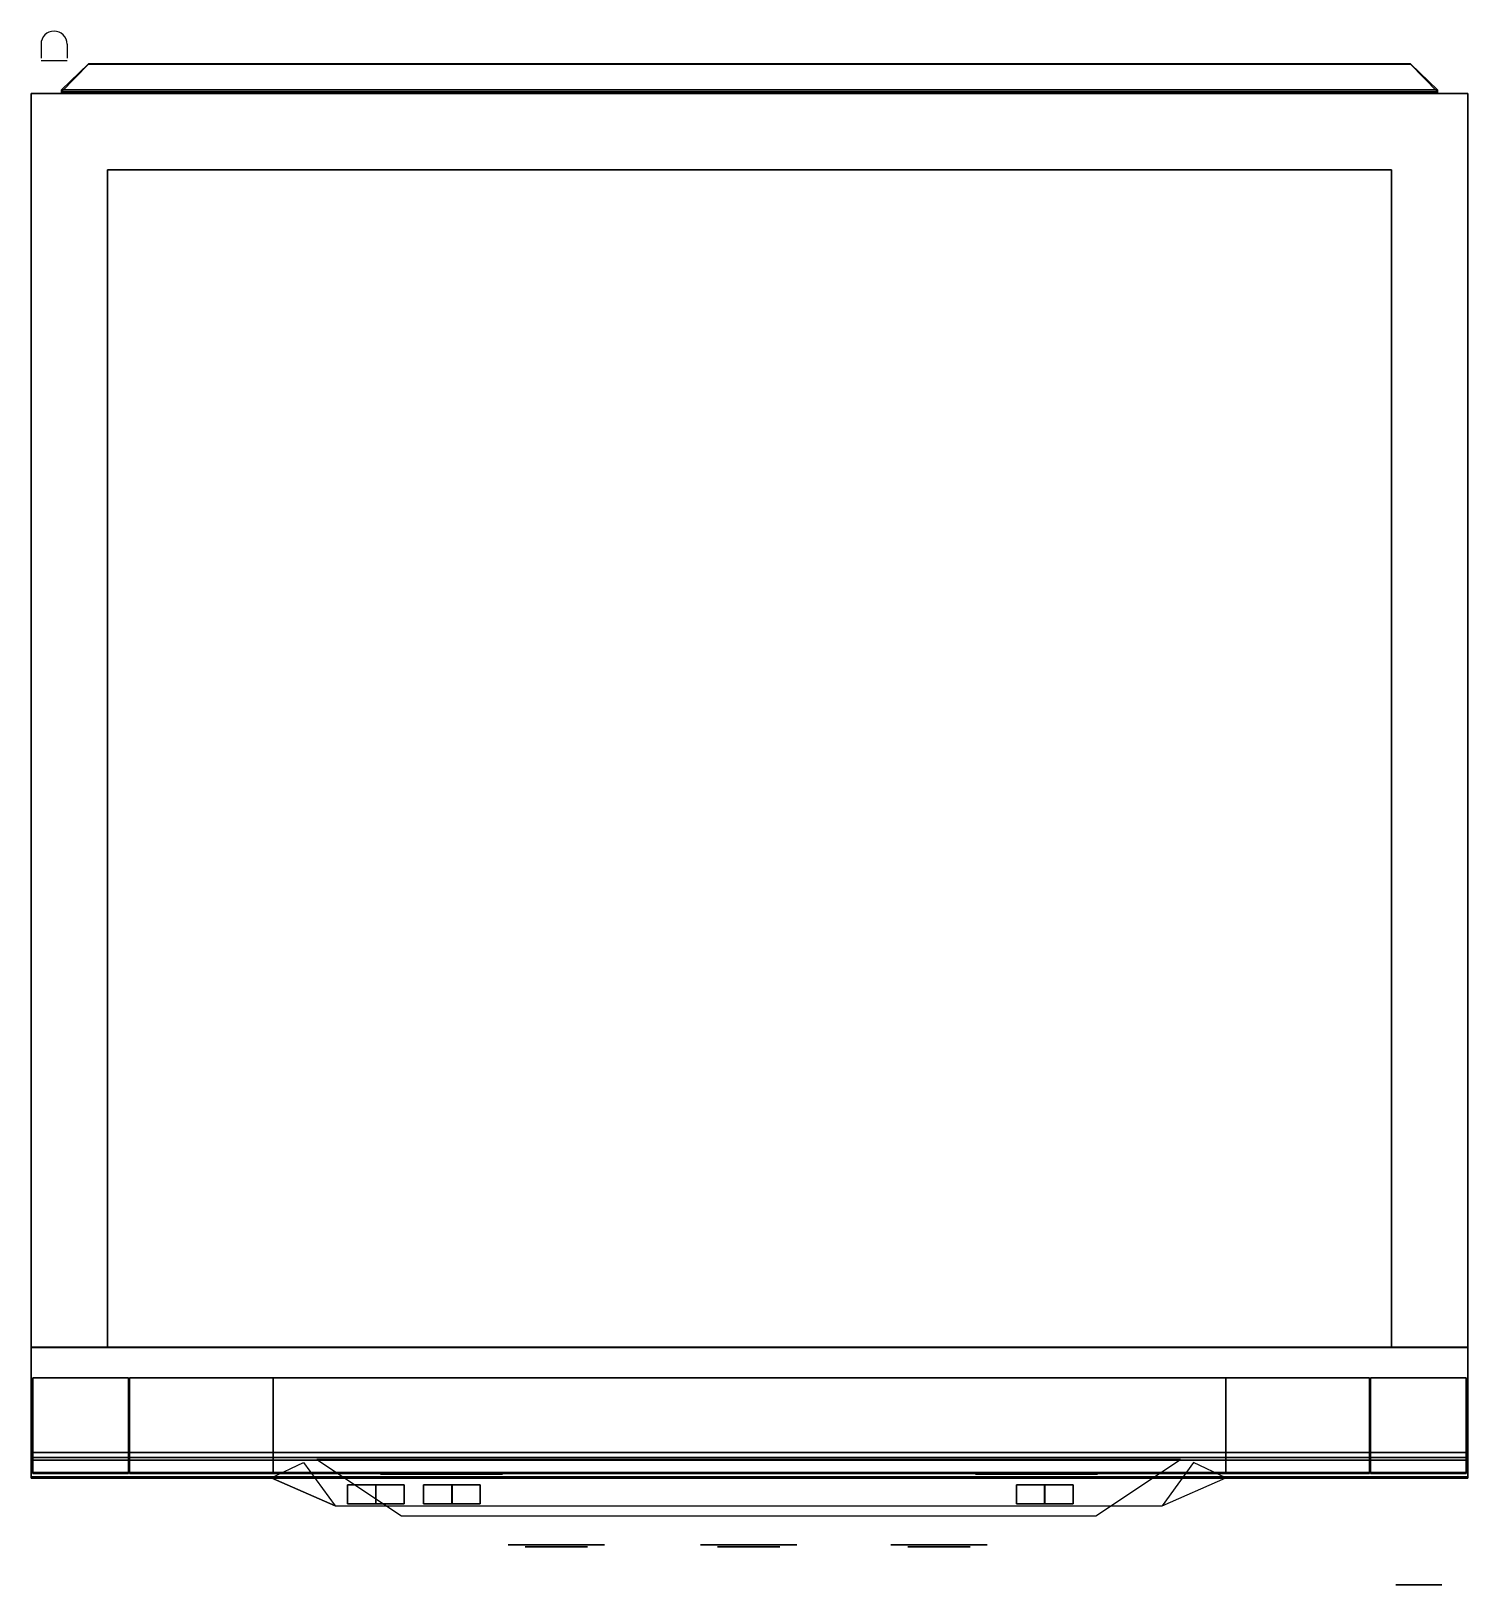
# Model space of a CAD drawing. Header units: millimetres. Extents: x 0 to 751, y -832 to -19.
import ezdxf

# ---------------------------------------------------------------- set-up
doc = ezdxf.new("R2010")
doc.units = ezdxf.units.MM
for name, color, linetype in [('200-EquipBlack-3d', 250, 'Continuous'), ('200-EquipGlass-3D', 140, 'Continuous'), ('200-EquipSteel-3d', 9, 'Continuous'), ('200-EquipWhite-3d', 7, 'Continuous')]:
    doc.layers.add(name, color=color, linetype=linetype)

# ---------------------------------------------------------------- blocks, each defined once
blk = doc.blocks.new('UNOX-XBC-HANDLE')
at = {"layer": '200-EquipWhite-3d'}
blk.add_3dface([(-11.69577826855038, -58.29999999999927, -163.9149657188001), (12.29577826855075, -58.29999999999927, -163.9149657188001), (12.29577826855075, -58.29999999999927, -5.914965718799976), (-11.69577826855038, -58.29999999999927, -5.914965718799976)], dxfattribs=at)

msp = doc.modelspace()

# ---------------------------------------------------------------- linework, layer by layer
for p, q in [((5.199999999999818, -26.20000533909933), (5.199999999999818, -33.53212111192988)), ((18.80000000000018, -26.20000533909933), (18.79999999999836, -33.5321211119317)), ((5.199999999999818, -34.85000000000036), (18.79999999999927, -34.85000000000036))]:
    msp.add_line(p, q)
msp.add_arc((12, -26.20000533909933), 6.8, 0, 180)
at = {"layer": '200-EquipBlack-3d'}
for points in [[(751.3000000000011, -762.7825655095488, 100.9801442368), (0, -762.7825655095488, 100.9801442368), (0, -707.7635060042479, 100.5), (751.3000000000011, -707.7635060042479, 100.5)], [(751.3000000000011, -707.7635060042479, 100.5), (0, -707.7635060042479, 100.5), (0, -707.763505840648, 180.5000000014002), (751.3000000000011, -707.763505840648, 180.5000000014002)], [(751.3000000000011, -707.763505840648, 180.5000000014002), (0, -707.763505840648, 180.5000000014002), (0, -773.256374005848, 179.9284523997001), (751.3000000000011, -773.256374005848, 179.9284523997001)], [(751.3000000000011, -776.2014164119804, 176.5309141727944), (0, -776.2014164119804, 176.5309141727944), (0, -766.7151406516481, 104.4579276053), (751.3000000000011, -766.7151406516481, 104.4579276053)], [(142.4978966748995, -768.0414198027387, 114.5048593489761), (158.970015500001, -790.7341506168763, 122.9932057646312), (125.5, -776.0741631661916, 177.7050237687432)], [(149.3452838409812, -766.3420025588197, 101.6313032505946), (193.717829147301, -795.8643751916264, 103.8469469974833), (556.6591459558222, -795.869288923432, 103.8286087007285), (600.9547161590181, -766.3420025588197, 101.6313032505946)], [(591.3919610188987, -790.7381127162383, 122.9784190085078), (624.7999999999993, -776.0741631438299, 177.7050238521992), (607.8021033251007, -768.0414198027387, 114.5048593489761)], [(125.5, -776.0741631661916, 177.7050237687432), (158.970015500001, -790.7341506168763, 122.9932057646312), (591.3919610188987, -790.7381127162383, 122.9784190085078), (624.7999999999993, -776.0741631438299, 177.7050238521992)]]:
    msp.add_3dface(points, dxfattribs=at)
for points, invisible_edges in [([(0, -707.763505840648, 180.5000000014002), (0, -707.7635060042479, 100.5), (0, -762.7825655095488, 100.9801442368), (0, -773.256374005848, 179.9284523997001)], 4), ([(751.3000000000011, -707.763505840648, 180.5000000014002), (751.3000000000011, -707.7635060042479, 100.5), (751.3000000000011, -762.7825655095488, 100.9801442368), (751.3000000000011, -773.256374005848, 179.9284523997001)], 4), ([(751.3000000000011, -763.7269711821585, 101.1012907504893), (0, -763.7269711821585, 101.1012907504893), (0, -762.7825655095488, 100.9801442368), (751.3000000000011, -762.7825655095488, 100.9801442368)], 1), ([(0, -773.256374005848, 179.9284523997001), (0, -762.7825655095488, 100.9801442368001), (0, -763.7269711821585, 101.1012907504893), (0, -774.0913871586994, 179.8022164527577)], 5), ([(751.3000000000011, -764.6159866808752, 101.4422159553024), (0, -764.6159866808752, 101.4422159553024), (0, -763.7269711821585, 101.1012907504893), (751.3000000000011, -763.7269711821585, 101.1012907504893)], 5), ([(0, -774.0913871586994, 179.8022164527577), (0, -763.7269711821585, 101.1012907504893), (0, -764.6159866808752, 101.4422159553024), (0, -774.8580660484562, 179.4481176533561)], 5), ([(751.3000000000011, -773.256374005848, 179.9284523997001), (751.3000000000011, -762.7825655095488, 100.9801442368001), (751.3000000000011, -763.7269711821585, 101.1012907504893), (751.3000000000011, -774.0913871586994, 179.8022164527577)], 5), ([(751.3000000000011, -774.0913871586994, 179.8022164527577), (751.3000000000011, -763.7269711821585, 101.1012907504893), (751.3000000000011, -764.6159866808752, 101.4422159553024), (751.3000000000011, -774.8580660484562, 179.4481176533561)], 5), ([(751.3000000000011, -765.3992364614381, 101.9836015235279), (0, -765.3992364614381, 101.9836015235279), (0, -764.6159866808752, 101.4422159553024), (751.3000000000011, -764.6159866808752, 101.4422159553024)], 4), ([(0, -774.8580660484562, 179.4481176533561), (0, -764.6159866808752, 101.4422159553024), (0, -765.3992364614381, 101.9836015235279), (0, -775.4955746823429, 178.8942537517918)], 5), ([(751.3000000000011, -766.0323381322645, 102.6947701579829), (0, -766.0323381322645, 102.6947701579829), (0, -765.3992364614381, 101.9836015235279), (751.3000000000011, -765.3992364614381, 101.9836015235279)], 1), ([(0, -775.4955746823429, 178.8942537517918), (0, -765.3992364614381, 101.9836015235279), (0, -766.0323381322645, 102.6947701579829), (0, -775.953326731243, 178.1845738651775)], 5), ([(751.3000000000011, -766.4794173567565, 103.5354239031496), (0, -766.4794173567565, 103.5354239031496), (0, -766.0323381322645, 102.6947701579829), (751.3000000000011, -766.0323381322645, 102.6947701579829)], 5), ([(0, -775.953326731243, 178.1845738651775), (0, -766.0323381322645, 102.6947701579829), (0, -766.4794173567565, 103.5354239031496), (0, -776.1949995564167, 177.3753911136879)], 5), ([(751.3000000000011, -766.7151406516481, 104.4579276053), (0, -766.7151406516481, 104.4579276053), (0, -766.4794173567565, 103.5354239031496), (751.3000000000011, -766.4794173567565, 103.5354239031496)], 4), ([(0, -776.1949995564167, 177.3753911136879), (0, -766.4794173567565, 103.5354239031496), (0, -766.7151406516481, 104.4579276053), (0, -776.2014164119804, 176.5309141727944)], 1), ([(751.3000000000011, -774.8580660484562, 179.4481176533561), (751.3000000000011, -764.6159866808752, 101.4422159553024), (751.3000000000011, -765.3992364614381, 101.9836015235279), (751.3000000000011, -775.4955746823429, 178.8942537517918)], 5), ([(751.3000000000011, -775.4955746823429, 178.8942537517918), (751.3000000000011, -765.3992364614381, 101.9836015235279), (751.3000000000011, -766.0323381322645, 102.6947701579829), (751.3000000000011, -775.953326731243, 178.1845738651775)], 5), ([(751.3000000000011, -775.953326731243, 178.1845738651775), (751.3000000000011, -766.0323381322645, 102.6947701579829), (751.3000000000011, -766.4794173567565, 103.5354239031496), (751.3000000000011, -776.1949995564167, 177.3753911136879)], 5), ([(751.3000000000011, -776.1949995564167, 177.3753911136879), (751.3000000000011, -766.4794173567565, 103.5354239031496), (751.3000000000011, -766.7151406516481, 104.4579276053), (751.3000000000011, -776.2014164119804, 176.5309141727944)], 1), ([(751.3000000000011, -773.256374005848, 179.9284523997001), (0, -773.256374005848, 179.9284523997001), (0, -774.0913871586994, 179.8022164527577), (751.3000000000011, -774.0913871586994, 179.8022164527577)], 4), ([(751.3000000000011, -774.0913871586994, 179.8022164527577), (0, -774.0913871586994, 179.8022164527577), (0, -774.8580660484562, 179.4481176533561), (751.3000000000011, -774.8580660484562, 179.4481176533561)], 5), ([(751.3000000000011, -774.8580660484562, 179.4481176533561), (0, -774.8580660484562, 179.4481176533561), (0, -775.4955746823429, 178.8942537517918), (751.3000000000011, -775.4955746823429, 178.8942537517918)], 1), ([(751.3000000000011, -775.4955746823429, 178.8942537517918), (0, -775.4955746823429, 178.8942537517918), (0, -775.953326731243, 178.1845738651775), (751.3000000000011, -775.953326731243, 178.1845738651775)], 4), ([(751.3000000000011, -775.953326731243, 178.1845738651775), (0, -775.953326731243, 178.1845738651775), (0, -776.1949995564167, 177.3753911136879), (751.3000000000011, -776.1949995564167, 177.3753911136879)], 5), ([(751.3000000000011, -776.1949995564167, 177.3753911136879), (0, -776.1949995564167, 177.3753911136879), (0, -776.2014164119804, 176.5309141727944), (751.3000000000011, -776.2014164119804, 176.5309141727944)], 1), ([(126.5, -773.7135060042486, 643.1999999999994), (624.7999999999993, -773.7135060042486, 643.1999999999994), (699.7999999999993, -773.7135060042486, 747.1999999999994), (51.5, -773.7135060042486, 747.1999999999994)], 10), ([(51.5, -773.7135060042486, 747.1999999999994), (126.5, -773.7135060042486, 643.1999999999994), (126.5, -773.7135060042486, 294.5), (51.5, -773.7135060042486, 186.7576357912001)], 5), ([(51.5, -773.7135060042486, 186.7576357912001), (126.5, -773.7135060042486, 294.5), (624.7999999999993, -773.7135060042486, 294.5), (699.7999999999993, -773.7135060042486, 186.7576357912001)], 5), ([(624.7999999999993, -773.7135060042486, 294.5), (699.7999999999993, -773.7135060042486, 186.7576357912001), (699.7999999999993, -773.7135060042486, 747.1999999999994), (624.7999999999993, -773.7135060042486, 643.1999999999994)], 5), ([(251.3921143108055, -811.0811593730863, 150.6428010168428), (259.5407317875543, -812.0935060042469, 147.2675331433826), (258.2975503823436, -812.0935060042469, 141.0176381690922), (249.4775503823439, -811.0811593730863, 141.0176381690922)], 5), ([(249.4775503823439, -811.0811593730863, 141.0176381690922), (258.2975503823436, -812.0935060042469, 141.0176381690922), (259.5407317875543, -812.0935060042469, 134.7677431948017), (251.3921143108055, -811.0811593730863, 131.3924753213416)], 5), ([(256.8443310936436, -811.0811593730863, 158.8026200733418), (263.0810129037091, -812.0935060042469, 152.5659382632764), (259.5407317875543, -812.0935060042469, 147.2675331433826), (251.3921143108055, -811.0811593730863, 150.6428010168428)], 5), ([(251.3921143108055, -811.0811593730863, 131.3924753213416), (259.5407317875543, -812.0935060042469, 134.7677431948017), (263.0810129037091, -812.0935060042469, 129.4693380749079), (256.8443310936436, -811.0811593730863, 123.2326562648426)], 5), ([(265.0041501501419, -811.0811593730863, 164.2548368561812), (268.3794180236036, -812.0935060042469, 156.1062193794316), (263.0810129037091, -812.0935060042469, 152.5659382632764), (256.8443310936436, -811.0811593730863, 158.8026200733418)], 5), ([(256.8443310936436, -811.0811593730863, 123.2326562648426), (263.0810129037091, -812.0935060042469, 129.4693380749079), (268.3794180236036, -812.0935060042469, 125.9290569587527), (265.0041501501419, -811.0811593730863, 117.7804394820032)], 5), ([(274.6293129978931, -811.0811593730863, 166.169400784642), (274.6293129978931, -812.0935060042469, 157.3494007846421), (268.3794180236036, -812.0935060042469, 156.1062193794316), (265.0041501501419, -811.0811593730863, 164.2548368561812)], 5), ([(265.0041501501419, -811.0811593730863, 117.7804394820032), (268.3794180236036, -812.0935060042469, 125.9290569587527), (274.6293129978931, -812.0935060042469, 124.6858755535424), (274.6293129978931, -811.0811593730863, 115.8658755535423)], 5), ([(284.2544758456443, -811.0811593730863, 164.2548368561812), (280.8792079721825, -812.0935060042469, 156.1062193794316), (274.6293129978931, -812.0935060042469, 157.3494007846421), (274.6293129978931, -811.0811593730863, 166.169400784642)], 5), ([(274.6293129978931, -811.0811593730863, 115.8658755535423), (274.6293129978931, -812.0935060042469, 124.6858755535424), (280.8792079721825, -812.0935060042469, 125.9290569587527), (284.2544758456443, -811.0811593730863, 117.7804394820032)], 5), ([(292.4142949021425, -811.0811593730863, 158.8026200733417), (286.1776130920771, -812.0935060042469, 152.5659382632764), (280.8792079721825, -812.0935060042469, 156.1062193794316), (284.2544758456443, -811.0811593730863, 164.2548368561812)], 5), ([(284.2544758456443, -811.0811593730863, 117.7804394820032), (280.8792079721825, -812.0935060042469, 125.9290569587527), (286.1776130920771, -812.0935060042469, 129.4693380749079), (292.4142949021425, -811.0811593730863, 123.2326562648426)], 5), ([(297.8665116849825, -811.0811593730863, 150.6428010168428), (289.7178942082319, -812.0935060042469, 147.2675331433826), (286.1776130920771, -812.0935060042469, 152.5659382632764), (292.4142949021425, -811.0811593730863, 158.8026200733417)], 5), ([(292.4142949021425, -811.0811593730863, 123.2326562648426), (286.1776130920771, -812.0935060042469, 129.4693380749079), (289.7178942082319, -812.0935060042469, 134.7677431948017), (297.8665116849825, -811.0811593730863, 131.3924753213416)], 5), ([(299.7810756134422, -811.0811593730863, 141.0176381690922), (290.9610756134425, -812.0935060042469, 141.0176381690922), (289.7178942082319, -812.0935060042469, 147.2675331433826), (297.8665116849825, -811.0811593730863, 150.6428010168428)], 5), ([(297.8665116849825, -811.0811593730863, 131.3924753213416), (289.7178942082319, -812.0935060042469, 134.7677431948017), (290.9610756134425, -812.0935060042469, 141.0176381690922), (299.7810756134422, -811.0811593730863, 141.0176381690922)], 5), ([(351.9829748471075, -811.0811593730863, 150.6428010168428), (360.1315923238562, -812.0935060042469, 147.2675331433826), (358.8884109186456, -812.0935060042469, 141.0176381690922), (350.0684109186459, -811.0811593730863, 141.0176381690922)], 5), ([(350.0684109186459, -811.0811593730863, 141.0176381690922), (358.8884109186456, -812.0935060042469, 141.0176381690922), (360.1315923238562, -812.0935060042469, 134.7677431948017), (351.9829748471075, -811.0811593730863, 131.3924753213416)], 5), ([(357.4351916299456, -811.0811593730863, 158.8026200733418), (363.671873440011, -812.0935060042469, 152.5659382632764), (360.1315923238562, -812.0935060042469, 147.2675331433826), (351.9829748471075, -811.0811593730863, 150.6428010168428)], 5), ([(351.9829748471075, -811.0811593730863, 131.3924753213416), (360.1315923238562, -812.0935060042469, 134.7677431948017), (363.671873440011, -812.0935060042469, 129.4693380749079), (357.4351916299456, -811.0811593730863, 123.2326562648426)], 5), ([(365.5950106864439, -811.0811593730863, 164.2548368561812), (368.9702785599056, -812.0935060042469, 156.1062193794316), (363.671873440011, -812.0935060042469, 152.5659382632764), (357.4351916299456, -811.0811593730863, 158.8026200733418)], 5), ([(357.4351916299456, -811.0811593730863, 123.2326562648426), (363.671873440011, -812.0935060042469, 129.4693380749079), (368.9702785599056, -812.0935060042469, 125.9290569587527), (365.5950106864439, -811.0811593730863, 117.7804394820032)], 5), ([(375.2201735341951, -811.0811593730863, 166.169400784642), (375.2201735341951, -812.0935060042469, 157.3494007846421), (368.9702785599056, -812.0935060042469, 156.1062193794316), (365.5950106864439, -811.0811593730863, 164.2548368561812)], 5), ([(365.5950106864439, -811.0811593730863, 117.7804394820032), (368.9702785599056, -812.0935060042469, 125.9290569587527), (375.2201735341951, -812.0935060042469, 124.6858755535424), (375.2201735341951, -811.0811593730863, 115.8658755535423)], 5), ([(384.8453363819463, -811.0811593730863, 164.2548368561812), (381.4700685084845, -812.0935060042469, 156.1062193794316), (375.2201735341951, -812.0935060042469, 157.3494007846421), (375.2201735341951, -811.0811593730863, 166.169400784642)], 5), ([(375.2201735341951, -811.0811593730863, 115.8658755535423), (375.2201735341951, -812.0935060042469, 124.6858755535424), (381.4700685084845, -812.0935060042469, 125.9290569587527), (384.8453363819463, -811.0811593730863, 117.7804394820032)], 5), ([(393.0051554384445, -811.0811593730863, 158.8026200733417), (386.7684736283791, -812.0935060042469, 152.5659382632764), (381.4700685084845, -812.0935060042469, 156.1062193794316), (384.8453363819463, -811.0811593730863, 164.2548368561812)], 5), ([(384.8453363819463, -811.0811593730863, 117.7804394820032), (381.4700685084845, -812.0935060042469, 125.9290569587527), (386.7684736283791, -812.0935060042469, 129.4693380749079), (393.0051554384445, -811.0811593730863, 123.2326562648426)], 5), ([(398.4573722212845, -811.0811593730863, 150.6428010168428), (390.3087547445339, -812.0935060042469, 147.2675331433826), (386.7684736283791, -812.0935060042469, 152.5659382632764), (393.0051554384445, -811.0811593730863, 158.8026200733417)], 5), ([(393.0051554384445, -811.0811593730863, 123.2326562648426), (386.7684736283791, -812.0935060042469, 129.4693380749079), (390.3087547445339, -812.0935060042469, 134.7677431948017), (398.4573722212845, -811.0811593730863, 131.3924753213416)], 5), ([(400.3719361497442, -811.0811593730863, 141.0176381690922), (391.5519361497445, -812.0935060042469, 141.0176381690922), (390.3087547445339, -812.0935060042469, 147.2675331433826), (398.4573722212845, -811.0811593730863, 150.6428010168428)], 5), ([(398.4573722212845, -811.0811593730863, 131.3924753213416), (390.3087547445339, -812.0935060042469, 134.7677431948017), (391.5519361497445, -812.0935060042469, 141.0176381690922), (400.3719361497442, -811.0811593730863, 141.0176381690922)], 5), ([(451.4846150737321, -811.0811593730863, 150.6428010168428), (459.6332325504809, -812.0935060042469, 147.2675331433826), (458.3900511452703, -812.0935060042469, 141.0176381690922), (449.5700511452706, -811.0811593730863, 141.0176381690922)], 5), ([(449.5700511452706, -811.0811593730863, 141.0176381690922), (458.3900511452703, -812.0935060042469, 141.0176381690922), (459.6332325504809, -812.0935060042469, 134.7677431948017), (451.4846150737321, -811.0811593730863, 131.3924753213416)], 5), ([(456.9368318565703, -811.0811593730863, 158.8026200733418), (463.1735136666357, -812.0935060042469, 152.5659382632764), (459.6332325504809, -812.0935060042469, 147.2675331433826), (451.4846150737321, -811.0811593730863, 150.6428010168428)], 5), ([(451.4846150737321, -811.0811593730863, 131.3924753213416), (459.6332325504809, -812.0935060042469, 134.7677431948017), (463.1735136666357, -812.0935060042469, 129.4693380749079), (456.9368318565703, -811.0811593730863, 123.2326562648426)], 5), ([(465.0966509130685, -811.0811593730863, 164.2548368561812), (468.4719187865303, -812.0935060042469, 156.1062193794316), (463.1735136666357, -812.0935060042469, 152.5659382632764), (456.9368318565703, -811.0811593730863, 158.8026200733418)], 5), ([(456.9368318565703, -811.0811593730863, 123.2326562648426), (463.1735136666357, -812.0935060042469, 129.4693380749079), (468.4719187865303, -812.0935060042469, 125.9290569587527), (465.0966509130685, -811.0811593730863, 117.7804394820032)], 5), ([(474.7218137608197, -811.0811593730863, 166.169400784642), (474.7218137608197, -812.0935060042469, 157.3494007846421), (468.4719187865303, -812.0935060042469, 156.1062193794316), (465.0966509130685, -811.0811593730863, 164.2548368561812)], 5), ([(465.0966509130685, -811.0811593730863, 117.7804394820032), (468.4719187865303, -812.0935060042469, 125.9290569587527), (474.7218137608197, -812.0935060042469, 124.6858755535424), (474.7218137608197, -811.0811593730863, 115.8658755535423)], 5), ([(484.3469766085709, -811.0811593730863, 164.2548368561812), (480.9717087351091, -812.0935060042469, 156.1062193794316), (474.7218137608197, -812.0935060042469, 157.3494007846421), (474.7218137608197, -811.0811593730863, 166.169400784642)], 5), ([(474.7218137608197, -811.0811593730863, 115.8658755535423), (474.7218137608197, -812.0935060042469, 124.6858755535424), (480.9717087351091, -812.0935060042469, 125.9290569587527), (484.3469766085709, -811.0811593730863, 117.7804394820032)], 5), ([(492.5067956650691, -811.0811593730863, 158.8026200733417), (486.2701138550037, -812.0935060042469, 152.5659382632764), (480.9717087351091, -812.0935060042469, 156.1062193794316), (484.3469766085709, -811.0811593730863, 164.2548368561812)], 5), ([(484.3469766085709, -811.0811593730863, 117.7804394820032), (480.9717087351091, -812.0935060042469, 125.9290569587527), (486.2701138550037, -812.0935060042469, 129.4693380749079), (492.5067956650691, -811.0811593730863, 123.2326562648426)], 5), ([(497.9590124479091, -811.0811593730863, 150.6428010168428), (489.8103949711585, -812.0935060042469, 147.2675331433826), (486.2701138550037, -812.0935060042469, 152.5659382632764), (492.5067956650691, -811.0811593730863, 158.8026200733417)], 5), ([(492.5067956650691, -811.0811593730863, 123.2326562648426), (486.2701138550037, -812.0935060042469, 129.4693380749079), (489.8103949711585, -812.0935060042469, 134.7677431948017), (497.9590124479091, -811.0811593730863, 131.3924753213416)], 5), ([(499.8735763763689, -811.0811593730863, 141.0176381690922), (491.0535763763692, -812.0935060042469, 141.0176381690922), (489.8103949711585, -812.0935060042469, 147.2675331433826), (497.9590124479091, -811.0811593730863, 150.6428010168428)], 5), ([(497.9590124479091, -811.0811593730863, 131.3924753213416), (489.8103949711585, -812.0935060042469, 134.7677431948017), (491.0535763763692, -812.0935060042469, 141.0176381690922), (499.8735763763689, -811.0811593730863, 141.0176381690922)], 5)]:
    msp.add_3dface(points, dxfattribs=dict(at, invisible_edges=invisible_edges))
at = {"layer": '200-EquipGlass-3D', "extrusion": (0, -1, 0)}
for p, q in [((182.6964656115388, -774.0135060042479, 542.0958999005672), (246.5787166054479, -774.0135060042479, 609.9781508944759)), ((185.3533198610321, -774.0135060042479, 570.3801711480294), (217.2944453579848, -774.0135060042479, 604.3212966449835)), ((210.7674928702845, -774.0135060042479, 546.4635426448674), (242.7086183672372, -774.0135060042479, 580.404668141822)), ((493.7679674949568, -774.0135060042479, 340.4394814012041), (557.6502184888659, -774.0135060042479, 408.3217323951128)), ((496.4248217444501, -774.0135060042479, 368.7237526486663), (528.3659472414029, -774.0135060042479, 402.6648781456204)), ((521.8389947537025, -774.0135060042479, 344.8071241455043), (553.7801202506553, -774.0135060042479, 378.7482496424589))]:
    msp.add_line(p, q, dxfattribs=at)
at = {"layer": '200-EquipGlass-3D'}
for points in [[(126.5, -723.7135060042486, 643.1999999999994), (624.7999999999993, -723.7135060042486, 643.1999999999994), (624.7999999999993, -723.7135060042486, 294.5), (126.5, -723.7135060042486, 294.5)], [(126.5, -773.7135060042486, 643.1999999999994), (624.7999999999993, -773.7135060042486, 643.1999999999994), (624.7999999999993, -773.7135060042486, 294.5), (126.5, -773.7135060042486, 294.5)]]:
    msp.add_3dface(points, dxfattribs=at)
at = {"layer": '200-EquipSteel-3d'}
for points in [[(15.86468570272154, -50.20000000000073, 733.9673269879208), (30.09735871474641, -36.45229356060008, 730.2836401496993), (721.202641285252, -36.45229356060008, 730.2836401496993), (735.4353142972777, -50.20000000000073, 733.9673269879208)], [(30.09735871474641, -36.71111260570433, 729.3177143234009), (15.86468570272154, -51.20000000000073, 733.1999999999432), (735.4353142972777, -51.20000000000073, 733.1999999999432), (721.202641285252, -36.71111260570433, 729.3177143234009)], [(30.09735871474641, -36.45229356060008, 730.2836401496993), (30.09735871474641, -36.71111260570433, 729.3177143234009), (721.202641285252, -36.71111260570433, 729.3177143234009), (721.202641285252, -36.45229356060008, 730.2836401496993)], [(0, -707.7135060042486, 103), (0, -52, 103), (751.2999999999993, -52, 103), (751.2999999999993, -707.7135060042486, 103)], [(0, -707.7135060042486, 748.6999999999996), (751.2999999999993, -707.7135060042486, 748.6999999999996), (751.2999999999993, -52, 748.6999999999996), (0, -52, 748.6999999999996)], [(0, -52, 103), (0, -52, 748.6999999999996), (751.2999999999993, -52, 748.6999999999996), (751.2999999999993, -52, 103)], [(0, -707.7135060042486, 103), (0, -707.7135060042486, 748.6999999999996), (0, -52, 748.6999999999996), (0, -52, 103)], [(15.86468570272154, -52, 748.6999999999966), (15.86468570272154, -50.20000000000073, 748.6999999999969), (735.4353142972777, -50.20000000000073, 748.6999999999969), (735.4353142972777, -52, 748.6999999999966)], [(15.86468570272154, -50.20000000000073, 748.6999999999969), (15.86468570272154, -50.20000000000073, 733.9673269879208), (735.4353142972777, -50.20000000000073, 733.9673269879208), (735.4353142972777, -50.20000000000073, 748.6999999999969)], [(15.86468570272154, -51.20000000000073, 747.6999999999964), (15.86468570272154, -52, 747.6999999999966), (735.4353142972777, -52, 747.6999999999966), (735.4353142972777, -51.20000000000073, 747.6999999999964)], [(15.86468570272154, -51.20000000000073, 733.1999999999432), (15.86468570272154, -51.20000000000073, 747.6999999999964), (735.4353142972777, -51.20000000000073, 747.6999999999964), (735.4353142972777, -51.20000000000073, 733.1999999999432)], [(15.86468570272154, -52, 747.6999999999966), (15.86468570272154, -52, 748.6999999999966), (735.4353142972777, -52, 748.6999999999966), (735.4353142972777, -52, 747.6999999999966)], [(751.2999999999993, -707.7135060042486, 103), (751.2999999999993, -52, 103), (751.2999999999993, -52, 748.6999999999996), (751.2999999999993, -707.7135060042486, 748.6999999999996)], [(40, -707.7135060042486, 143), (40, -92, 143), (711.2999999999993, -92, 143), (711.2999999999993, -707.7135060042486, 143)], [(40, -707.7135060042486, 708.6999999999996), (711.2999999999993, -707.7135060042486, 708.6999999999996), (711.2999999999993, -92, 708.6999999999996), (40, -92, 708.6999999999996)], [(40, -92, 143), (40, -92, 708.6999999999996), (711.2999999999993, -92, 708.6999999999996), (711.2999999999993, -92, 143)], [(40, -707.7135060042486, 143), (40, -707.7135060042486, 708.6999999999996), (40, -92, 708.6999999999996), (40, -92, 143)], [(711.2999999999993, -707.7135060042486, 143), (711.2999999999993, -92, 143), (711.2999999999993, -92, 708.6999999999996), (711.2999999999993, -707.7135060042486, 708.6999999999996)], [(51.5, -773.7135060042486, 186.7576357912001), (51.5, -723.7135060042486, 186.7576357912001), (699.7999999999993, -723.7135060042486, 186.7576357912001), (699.7999999999993, -773.7135060042486, 186.7576357912001)], [(51.5, -773.7135060042486, 747.1999999999994), (699.7999999999993, -773.7135060042486, 747.1999999999994), (699.7999999999993, -723.7135060042486, 747.1999999999994), (51.5, -723.7135060042486, 747.1999999999994)], [(51.5, -773.7135060042486, 186.7576357912001), (51.5, -773.7135060042486, 747.1999999999994), (51.5, -723.7135060042486, 747.1999999999994), (51.5, -723.7135060042486, 186.7576357912001)], [(624.7999999999993, -723.7135060042486, 643.1999999999994), (624.7999999999993, -773.7135060042486, 643.1999999999994), (126.5, -773.7135060042486, 643.1999999999994), (126.5, -723.7135060042486, 643.1999999999994)], [(126.5, -773.7135060042486, 643.1999999999994), (126.5, -723.7135060042486, 643.1999999999994), (126.5, -723.7135060042486, 294.5), (126.5, -773.7135060042477, 294.5)], [(126.5, -723.7135060042486, 294.5), (126.5, -773.7135060042477, 294.5), (624.7999999999993, -773.7135060042486, 294.5), (624.7999999999993, -723.7135060042486, 294.5)], [(624.7999999999993, -773.7135060042486, 294.5), (624.7999999999993, -723.7135060042486, 294.5), (624.7999999999993, -723.7135060042486, 643.1999999999994), (624.7999999999993, -773.7135060042486, 643.1999999999994)], [(699.7999999999993, -773.7135060042486, 186.7576357912001), (699.7999999999993, -723.7135060042486, 186.7576357912001), (699.7999999999993, -723.7135060042486, 747.1999999999994), (699.7999999999993, -773.7135060042486, 747.1999999999994)]]:
    msp.add_3dface(points, dxfattribs=at)
for points, invisible_edges in [([(15.86468570272154, -51.20000000000073, 733.1999999999432), (30.09735871474641, -36.71111260570433, 729.3177143234009), (30.09735871474641, -36.45229356060008, 730.2836401496993), (15.86468570272154, -50.20000000000073, 733.9673269879208)], 8), ([(735.4353142972777, -51.20000000000073, 733.1999999999432), (721.202641285252, -36.71111260570433, 729.3177143234009), (721.202641285252, -36.45229356060008, 730.2836401496993), (735.4353142972777, -50.20000000000073, 733.9673269879208)], 8), ([(15.86468570272154, -51.20000000000073, 733.1999999999432), (15.86468570272154, -50.20000000000073, 733.9673269879208), (15.86468570272154, -50.20000000000073, 748.6999999999969), (15.86468570272154, -51.20000000000073, 747.6999999999964)], 5), ([(15.86468570272154, -50.20000000000073, 748.6999999999969), (15.86468570272154, -51.20000000000073, 747.6999999999964), (15.86468570272154, -52, 747.6999999999966), (15.86468570272154, -52, 748.6999999999966)], 1), ([(735.4353142972777, -51.20000000000073, 733.1999999999432), (735.4353142972777, -50.20000000000073, 733.9673269879208), (735.4353142972777, -50.20000000000073, 748.6999999999969), (735.4353142972777, -51.20000000000073, 747.6999999999964)], 5), ([(735.4353142972777, -50.20000000000073, 748.6999999999969), (735.4353142972777, -51.20000000000073, 747.6999999999964), (735.4353142972777, -52, 747.6999999999966), (735.4353142972777, -52, 748.6999999999966)], 1), ([(0, -707.7135060042486, 748.6999999999996), (40, -707.7135060042486, 708.6999999999996), (711.2999999999993, -707.7135060042486, 708.6999999999996), (751.2999999999993, -707.7135060042486, 748.6999999999996)], 5), ([(751.2999999999993, -707.7135060042486, 103), (711.2999999999993, -707.7135060042486, 200.2576357912003), (40, -707.7135060042486, 200.2576357912003), (0, -707.7135060042486, 103)], 5), ([(40, -707.7135060042486, 200.2576357912003), (0, -707.7135060042486, 103), (0, -707.7135060042486, 748.6999999999996), (40, -707.7135060042486, 708.6999999999996)], 5), ([(711.2999999999993, -707.7135060042486, 708.6999999999996), (751.2999999999993, -707.7135060042486, 748.6999999999996), (751.2999999999993, -707.7135060042486, 103), (711.2999999999993, -707.7135060042486, 200.2576357912003)], 5), ([(126.5, -723.7135060042486, 643.1999999999994), (624.7999999999993, -723.7135060042486, 643.1999999999994), (699.7999999999993, -723.7135060042486, 747.1999999999994), (51.5, -723.7135060042486, 747.1999999999994)], 10), ([(51.5, -723.7135060042486, 747.1999999999994), (126.5, -723.7135060042486, 643.1999999999994), (126.5, -723.7135060042486, 294.5), (51.5, -723.7135060042486, 186.7576357912001)], 5), ([(51.5, -723.7135060042486, 186.7576357912001), (126.5, -723.7135060042486, 294.5), (624.7999999999993, -723.7135060042486, 294.5), (699.7999999999993, -723.7135060042486, 186.7576357912001)], 5), ([(624.7999999999993, -723.7135060042486, 294.5), (699.7999999999993, -723.7135060042486, 186.7576357912001), (699.7999999999993, -723.7135060042486, 747.1999999999994), (624.7999999999993, -723.7135060042486, 643.1999999999994)], 5), ([(165.4048510785924, -779.6392766758776, 140.8882281431988), (165.4048510785924, -789.6392766758776, 140.8882281431988), (166.7240789432963, -789.6392766758776, 135.7766945657866), (166.7240789432963, -779.6392766758776, 135.7766945657866)], 4), ([(166.769062158628, -779.6392766758776, 145.98794046853), (166.769062158628, -789.6392766758776, 145.98794046853), (165.4048510785924, -789.6392766758776, 140.8882281431988), (165.4048510785924, -779.6392766758776, 140.8882281431988)], 1), ([(166.7240789432963, -779.6392766758776, 135.7766945657866), (166.7240789432963, -789.6392766758776, 135.7766945657866), (170.2073422548838, -789.6392766758776, 131.7866102583342), (170.2073422548838, -779.6392766758776, 131.7866102583342)], 5), ([(170.2873443326807, -779.6392766758776, 149.9471811338857), (170.2873443326807, -789.6392766758776, 149.9471811338857), (166.769062158628, -789.6392766758776, 145.98794046853), (166.769062158628, -779.6392766758776, 145.98794046853)], 5), ([(170.2073422548838, -779.6392766758776, 131.7866102583342), (170.2073422548838, -789.6392766758776, 131.7866102583342), (174.9298174467312, -789.6392766758776, 129.3591966219805), (174.9298174467312, -779.6392766758776, 129.3591966219805)], 5), ([(175.0310226072979, -779.6392766758776, 152.3328938813596), (175.0310226072979, -789.6392766758776, 152.3328938813596), (170.2873443326807, -789.6392766758776, 149.9471811338857), (170.2873443326807, -779.6392766758776, 149.9471811338857)], 5), ([(174.9298174467312, -779.6392766758776, 129.3591966219805), (174.9298174467312, -789.6392766758776, 129.3591966219805), (180.1814371809542, -789.6392766758776, 128.539021113586), (180.1814371809542, -779.6392766758776, 128.539021113586)], 1), ([(180.2896645515539, -779.6392766758776, 153.1067689312166), (180.2896645515539, -789.6392766758776, 153.1067689312166), (175.0310226072979, -789.6392766758776, 152.3328938813596), (175.0310226072979, -779.6392766758776, 152.3328938813596)], 4), ([(180.1814371809542, -779.6392766758776, 128.539021113586), (180.1814371809542, -789.6392766758776, 128.539021113586), (185.4400791256612, -789.6392766758776, 129.312896163675), (185.4400791256612, -779.6392766758776, 129.312896163675)], 4), ([(185.5412842857277, -779.6392766758776, 152.2865934227449), (185.5412842857277, -789.6392766758776, 152.2865934227449), (180.2896645515539, -789.6392766758776, 153.1067689312166), (180.2896645515539, -779.6392766758776, 153.1067689312166)], 1), ([(185.4400791256612, -779.6392766758776, 129.312896163675), (185.4400791256612, -789.6392766758776, 129.312896163675), (190.1837574010879, -789.6392766758776, 131.6986089120812), (190.1837574010879, -779.6392766758776, 131.6986089120812)], 5), ([(190.2637594774387, -779.6392766758776, 149.8591797863854), (190.2637594774387, -789.6392766758776, 149.8591797863854), (185.5412842857277, -789.6392766758776, 152.2865934227449), (185.5412842857277, -779.6392766758776, 152.2865934227449)], 5), ([(190.1837574010879, -779.6392766758776, 131.6986089120812), (190.1837574010879, -789.6392766758776, 131.6986089120812), (193.7020395729323, -789.6392766758776, 135.6578495751053), (193.7020395729323, -779.6392766758776, 135.6578495751053)], 5), ([(193.7470227903177, -779.6392766758776, 145.8690954764461), (193.7470227903177, -789.6392766758776, 145.8690954764461), (190.2637594774387, -789.6392766758776, 149.8591797863854), (190.2637594774387, -779.6392766758776, 149.8591797863854)], 5), ([(193.7020395729323, -779.6392766758776, 135.6578495751053), (193.7020395729323, -789.6392766758776, 135.6578495751053), (195.0662506536191, -789.6392766758776, 140.7575619018536), (195.0662506536191, -779.6392766758776, 140.7575619018536)], 1), ([(195.0662506536191, -779.6392766758776, 140.7575619018536), (195.0662506536191, -789.6392766758776, 140.7575619018536), (193.7470227903177, -789.6392766758776, 145.8690954764461), (193.7470227903177, -779.6392766758776, 145.8690954764461)], 4), ([(205.2223375313552, -779.6392766758776, 140.9334606311513), (205.2223375313552, -789.6392766758776, 140.9334606311513), (206.541565396059, -789.6392766758776, 135.821927053739), (206.541565396059, -779.6392766758776, 135.821927053739)], 4), ([(206.5865486113908, -779.6392766758776, 146.0331729564824), (206.5865486113908, -789.6392766758776, 146.0331729564824), (205.2223375313552, -789.6392766758776, 140.9334606311513), (205.2223375313552, -779.6392766758776, 140.9334606311513)], 1), ([(206.541565396059, -779.6392766758776, 135.821927053739), (206.541565396059, -789.6392766758776, 135.821927053739), (210.0248287076447, -789.6392766758776, 131.8318427462867), (210.0248287076447, -779.6392766758776, 131.8318427462867)], 5), ([(210.1048307854417, -779.6392766758776, 149.9924136218381), (210.1048307854417, -789.6392766758776, 149.9924136218381), (206.5865486113908, -789.6392766758776, 146.0331729564824), (206.5865486113908, -779.6392766758776, 146.0331729564824)], 5), ([(210.0248287076447, -779.6392766758776, 131.8318427462867), (210.0248287076447, -789.6392766758776, 131.8318427462867), (214.7473038994922, -789.6392766758776, 129.4044291099329), (214.7473038994922, -779.6392766758776, 129.4044291099329)], 5), ([(214.8485090600589, -779.6392766758776, 152.378126369312), (214.8485090600589, -789.6392766758776, 152.378126369312), (210.1048307854417, -789.6392766758776, 149.9924136218381), (210.1048307854417, -779.6392766758776, 149.9924136218381)], 5), ([(214.7473038994922, -779.6392766758776, 129.4044291099329), (214.7473038994922, -789.6392766758776, 129.4044291099329), (219.9989236337169, -789.6392766758776, 128.5842536015384), (219.9989236337169, -779.6392766758776, 128.5842536015384)], 1), ([(220.1071510043148, -779.6392766758776, 153.1520014191691), (220.1071510043148, -789.6392766758776, 153.1520014191691), (214.8485090600589, -789.6392766758776, 152.378126369312), (214.8485090600589, -779.6392766758776, 152.378126369312)], 4), ([(219.9989236337169, -779.6392766758776, 128.5842536015384), (219.9989236337169, -789.6392766758776, 128.5842536015384), (225.257565578424, -789.6392766758776, 129.3581286516275), (225.257565578424, -779.6392766758776, 129.3581286516275)], 4), ([(225.3587707384904, -779.6392766758776, 152.3318259106974), (225.3587707384904, -789.6392766758776, 152.3318259106974), (220.1071510043148, -789.6392766758776, 153.1520014191691), (220.1071510043148, -779.6392766758776, 153.1520014191691)], 1), ([(225.257565578424, -779.6392766758776, 129.3581286516275), (225.257565578424, -789.6392766758776, 129.3581286516275), (230.0012438538506, -789.6392766758776, 131.7438414000336), (230.0012438538506, -779.6392766758776, 131.7438414000336)], 5), ([(230.0812459301997, -779.6392766758776, 149.9044122743378), (230.0812459301997, -789.6392766758776, 149.9044122743378), (225.3587707384904, -789.6392766758776, 152.3318259106974), (225.3587707384904, -779.6392766758776, 152.3318259106974)], 5), ([(230.0012438538506, -779.6392766758776, 131.7438414000336), (230.0012438538506, -789.6392766758776, 131.7438414000336), (233.5195260256951, -789.6392766758776, 135.7030820630578), (233.5195260256951, -779.6392766758776, 135.7030820630578)], 5), ([(233.5645092430786, -779.6392766758776, 145.9143279643986), (233.5645092430786, -789.6392766758776, 145.9143279643986), (230.0812459301997, -789.6392766758776, 149.9044122743378), (230.0812459301997, -779.6392766758776, 149.9044122743378)], 5), ([(233.5195260256951, -779.6392766758776, 135.7030820630578), (233.5195260256951, -789.6392766758776, 135.7030820630578), (234.8837371063819, -789.6392766758776, 140.8027943898061), (234.8837371063819, -779.6392766758776, 140.8027943898061)], 1), ([(234.8837371063819, -779.6392766758776, 140.8027943898061), (234.8837371063819, -789.6392766758776, 140.8027943898061), (233.5645092430786, -789.6392766758776, 145.9143279643986), (233.5645092430786, -779.6392766758776, 145.9143279643986)], 4), ([(515.1797356883199, -779.6392766758776, 140.8581501622495), (515.1797356883199, -789.6392766758776, 140.8581501622495), (516.4989635530237, -789.6392766758776, 135.7466165848372), (516.4989635530237, -779.6392766758776, 135.7466165848372)], 4), ([(516.5439467683555, -779.6392766758776, 145.9578624875806), (516.5439467683555, -789.6392766758776, 145.9578624875806), (515.1797356883199, -789.6392766758776, 140.8581501622495), (515.1797356883199, -779.6392766758776, 140.8581501622495)], 1), ([(516.4989635530237, -779.6392766758776, 135.7466165848372), (516.4989635530237, -789.6392766758776, 135.7466165848372), (519.9822268646094, -789.6392766758776, 131.7565322773849), (519.9822268646094, -779.6392766758776, 131.7565322773849)], 5), ([(520.0622289424064, -779.6392766758776, 149.9171031529363), (520.0622289424064, -789.6392766758776, 149.9171031529363), (516.5439467683555, -789.6392766758776, 145.9578624875806), (516.5439467683555, -779.6392766758776, 145.9578624875806)], 5), ([(519.9822268646094, -779.6392766758776, 131.7565322773849), (519.9822268646094, -789.6392766758776, 131.7565322773849), (524.7047020564569, -789.6392766758776, 129.3291186410311), (524.7047020564569, -779.6392766758776, 129.3291186410311)], 5), ([(524.8059072170236, -779.6392766758776, 152.3028159004102), (524.8059072170236, -789.6392766758776, 152.3028159004102), (520.0622289424064, -789.6392766758776, 149.9171031529363), (520.0622289424064, -779.6392766758776, 149.9171031529363)], 5), ([(524.7047020564569, -779.6392766758776, 129.3291186410311), (524.7047020564569, -789.6392766758776, 129.3291186410311), (529.9563217906816, -789.6392766758776, 128.5089431326367), (529.9563217906816, -779.6392766758776, 128.5089431326367)], 1), ([(530.0645491612795, -779.6392766758776, 153.0766909502673), (530.0645491612795, -789.6392766758776, 153.0766909502673), (524.8059072170236, -789.6392766758776, 152.3028159004102), (524.8059072170236, -779.6392766758776, 152.3028159004102)], 4), ([(529.9563217906816, -779.6392766758776, 128.5089431326367), (529.9563217906816, -789.6392766758776, 128.5089431326367), (535.2149637353887, -789.6392766758776, 129.2828181827257), (535.2149637353887, -779.6392766758776, 129.2828181827257)], 4), ([(535.3161688954551, -779.6392766758776, 152.2565154417956), (535.3161688954551, -789.6392766758776, 152.2565154417956), (530.0645491612795, -789.6392766758776, 153.0766909502673), (530.0645491612795, -779.6392766758776, 153.0766909502673)], 1), ([(535.2149637353887, -779.6392766758776, 129.2828181827257), (535.2149637353887, -789.6392766758776, 129.2828181827257), (539.9586420108153, -789.6392766758776, 131.6685309311318), (539.9586420108153, -779.6392766758776, 131.6685309311318)], 5), ([(540.0386440871644, -779.6392766758776, 149.829101805436), (540.0386440871644, -789.6392766758776, 149.829101805436), (535.3161688954551, -789.6392766758776, 152.2565154417956), (535.3161688954551, -779.6392766758776, 152.2565154417956)], 5), ([(539.9586420108153, -779.6392766758776, 131.6685309311318), (539.9586420108153, -789.6392766758776, 131.6685309311318), (543.4769241826598, -789.6392766758776, 135.627771594156), (543.4769241826598, -779.6392766758776, 135.627771594156)], 5), ([(543.5219074000433, -779.6392766758776, 145.8390174954968), (543.5219074000433, -789.6392766758776, 145.8390174954968), (540.0386440871644, -789.6392766758776, 149.829101805436), (540.0386440871644, -779.6392766758776, 149.829101805436)], 5), ([(543.4769241826598, -779.6392766758776, 135.627771594156), (543.4769241826598, -789.6392766758776, 135.627771594156), (544.8411352633466, -789.6392766758776, 140.7274839209043), (544.8411352633466, -779.6392766758776, 140.7274839209043)], 1), ([(544.8411352633466, -779.6392766758776, 140.7274839209043), (544.8411352633466, -789.6392766758776, 140.7274839209043), (543.5219074000433, -789.6392766758776, 145.8390174954968), (543.5219074000433, -779.6392766758776, 145.8390174954968)], 4), ([(165.4048510785924, -789.6392766758776, 140.8882281431988), (180.2355508661058, -789.6392766758776, 140.822895022402), (166.7240789432963, -789.6392766758776, 135.7766945657866)], 15), ([(166.769062158628, -789.6392766758776, 145.98794046853), (180.2355508661058, -789.6392766758776, 140.822895022402), (165.4048510785924, -789.6392766758776, 140.8882281431988)], 15), ([(166.7240789432963, -789.6392766758776, 135.7766945657866), (180.2355508661058, -789.6392766758776, 140.822895022402), (170.2073422548838, -789.6392766758776, 131.7866102583342)], 15), ([(170.2873443326807, -789.6392766758776, 149.9471811338857), (180.2355508661058, -789.6392766758776, 140.822895022402), (166.769062158628, -789.6392766758776, 145.98794046853)], 15), ([(170.2073422548838, -789.6392766758776, 131.7866102583342), (180.2355508661058, -789.6392766758776, 140.822895022402), (174.9298174467312, -789.6392766758776, 129.3591966219805)], 15), ([(175.0310226072979, -789.6392766758776, 152.3328938813596), (180.2355508661058, -789.6392766758776, 140.822895022402), (170.2873443326807, -789.6392766758776, 149.9471811338857)], 15), ([(174.9298174467312, -789.6392766758776, 129.3591966219805), (180.2355508661058, -789.6392766758776, 140.822895022402), (180.1814371809542, -789.6392766758776, 128.539021113586)], 15), ([(180.2896645515539, -789.6392766758776, 153.1067689312166), (180.2355508661058, -789.6392766758776, 140.822895022402), (175.0310226072979, -789.6392766758776, 152.3328938813596)], 15), ([(180.1814371809542, -789.6392766758776, 128.539021113586), (180.2355508661058, -789.6392766758776, 140.822895022402), (185.4400791256612, -789.6392766758776, 129.312896163675)], 15), ([(185.4400791256612, -789.6392766758776, 129.312896163675), (180.2355508661058, -789.6392766758776, 140.822895022402), (190.1837574010879, -789.6392766758776, 131.6986089120812)], 15), ([(190.1837574010879, -789.6392766758776, 131.6986089120812), (180.2355508661058, -789.6392766758776, 140.822895022402), (193.7020395729323, -789.6392766758776, 135.6578495751053)], 15), ([(193.7020395729323, -789.6392766758776, 135.6578495751053), (180.2355508661058, -789.6392766758776, 140.822895022402), (195.0662506536191, -789.6392766758776, 140.7575619018536)], 15), ([(195.0662506536191, -789.6392766758776, 140.7575619018536), (180.2355508661058, -789.6392766758776, 140.822895022402), (193.7470227903177, -789.6392766758776, 145.8690954764461)], 15), ([(193.7470227903177, -789.6392766758776, 145.8690954764461), (180.2355508661058, -789.6392766758776, 140.822895022402), (190.2637594774387, -789.6392766758776, 149.8591797863854)], 15), ([(190.2637594774387, -789.6392766758776, 149.8591797863854), (180.2355508661058, -789.6392766758776, 140.822895022402), (185.5412842857277, -789.6392766758776, 152.2865934227449)], 15), ([(185.5412842857277, -789.6392766758776, 152.2865934227449), (180.2355508661058, -789.6392766758776, 140.822895022402), (180.2896645515539, -789.6392766758776, 153.1067689312166)], 15), ([(205.2223375313552, -789.6392766758776, 140.9334606311513), (220.0530373188667, -789.6392766758776, 140.8681275103544), (206.541565396059, -789.6392766758776, 135.821927053739)], 15), ([(206.5865486113908, -789.6392766758776, 146.0331729564824), (220.0530373188667, -789.6392766758776, 140.8681275103544), (205.2223375313552, -789.6392766758776, 140.9334606311513)], 15), ([(206.541565396059, -789.6392766758776, 135.821927053739), (220.0530373188667, -789.6392766758776, 140.8681275103544), (210.0248287076447, -789.6392766758776, 131.8318427462867)], 15), ([(210.1048307854417, -789.6392766758776, 149.9924136218381), (220.0530373188667, -789.6392766758776, 140.8681275103544), (206.5865486113908, -789.6392766758776, 146.0331729564824)], 15), ([(210.0248287076447, -789.6392766758776, 131.8318427462867), (220.0530373188667, -789.6392766758776, 140.8681275103544), (214.7473038994922, -789.6392766758776, 129.4044291099329)], 15), ([(214.8485090600589, -789.6392766758776, 152.378126369312), (220.0530373188667, -789.6392766758776, 140.8681275103544), (210.1048307854417, -789.6392766758776, 149.9924136218381)], 15), ([(214.7473038994922, -789.6392766758776, 129.4044291099329), (220.0530373188667, -789.6392766758776, 140.8681275103544), (219.9989236337169, -789.6392766758776, 128.5842536015384)], 15), ([(220.1071510043148, -789.6392766758776, 153.1520014191691), (220.0530373188667, -789.6392766758776, 140.8681275103544), (214.8485090600589, -789.6392766758776, 152.378126369312)], 15), ([(219.9989236337169, -789.6392766758776, 128.5842536015384), (220.0530373188667, -789.6392766758776, 140.8681275103544), (225.257565578424, -789.6392766758776, 129.3581286516275)], 15), ([(225.257565578424, -789.6392766758776, 129.3581286516275), (220.0530373188667, -789.6392766758776, 140.8681275103544), (230.0012438538506, -789.6392766758776, 131.7438414000336)], 15), ([(230.0012438538506, -789.6392766758776, 131.7438414000336), (220.0530373188667, -789.6392766758776, 140.8681275103544), (233.5195260256951, -789.6392766758776, 135.7030820630578)], 7), ([(233.5195260256951, -789.6392766758776, 135.7030820630578), (220.0530373188667, -789.6392766758776, 140.8681275103544), (234.8837371063819, -789.6392766758776, 140.8027943898061)], 15), ([(234.8837371063819, -789.6392766758776, 140.8027943898061), (220.0530373188667, -789.6392766758776, 140.8681275103544), (233.5645092430786, -789.6392766758776, 145.9143279643986)], 15), ([(233.5645092430786, -789.6392766758776, 145.9143279643986), (220.0530373188667, -789.6392766758776, 140.8681275103544), (230.0812459301997, -789.6392766758776, 149.9044122743378)], 15), ([(230.0812459301997, -789.6392766758776, 149.9044122743378), (220.0530373188667, -789.6392766758776, 140.8681275103544), (225.3587707384904, -789.6392766758776, 152.3318259106974)], 15), ([(225.3587707384904, -789.6392766758776, 152.3318259106974), (220.0530373188667, -789.6392766758776, 140.8681275103544), (220.1071510043148, -789.6392766758776, 153.1520014191691)], 15), ([(515.1797356883199, -789.6392766758776, 140.8581501622495), (530.0104354758314, -789.6392766758776, 140.7928170414526), (516.4989635530237, -789.6392766758776, 135.7466165848372)], 15), ([(516.5439467683555, -789.6392766758776, 145.9578624875806), (530.0104354758314, -789.6392766758776, 140.7928170414526), (515.1797356883199, -789.6392766758776, 140.8581501622495)], 15), ([(516.4989635530237, -789.6392766758776, 135.7466165848372), (530.0104354758314, -789.6392766758776, 140.7928170414526), (519.9822268646094, -789.6392766758776, 131.7565322773849)], 15), ([(520.0622289424064, -789.6392766758776, 149.9171031529363), (530.0104354758314, -789.6392766758776, 140.7928170414526), (516.5439467683555, -789.6392766758776, 145.9578624875806)], 15), ([(519.9822268646094, -789.6392766758776, 131.7565322773849), (530.0104354758314, -789.6392766758776, 140.7928170414526), (524.7047020564569, -789.6392766758776, 129.3291186410311)], 15), ([(524.8059072170236, -789.6392766758776, 152.3028159004102), (530.0104354758314, -789.6392766758776, 140.7928170414526), (520.0622289424064, -789.6392766758776, 149.9171031529363)], 15), ([(524.7047020564569, -789.6392766758776, 129.3291186410311), (530.0104354758314, -789.6392766758776, 140.7928170414526), (529.9563217906816, -789.6392766758776, 128.5089431326367)], 15), ([(530.0645491612795, -789.6392766758776, 153.0766909502673), (530.0104354758314, -789.6392766758776, 140.7928170414526), (524.8059072170236, -789.6392766758776, 152.3028159004102)], 15), ([(529.9563217906816, -789.6392766758776, 128.5089431326367), (530.0104354758314, -789.6392766758776, 140.7928170414526), (535.2149637353887, -789.6392766758776, 129.2828181827257)], 15), ([(535.2149637353887, -789.6392766758776, 129.2828181827257), (530.0104354758314, -789.6392766758776, 140.7928170414526), (539.9586420108153, -789.6392766758776, 131.6685309311318)], 15), ([(539.9586420108153, -789.6392766758776, 131.6685309311318), (530.0104354758314, -789.6392766758776, 140.7928170414526), (543.4769241826598, -789.6392766758776, 135.627771594156)], 15), ([(543.4769241826598, -789.6392766758776, 135.627771594156), (530.0104354758314, -789.6392766758776, 140.7928170414526), (544.8411352633466, -789.6392766758776, 140.7274839209043)], 15), ([(544.8411352633466, -789.6392766758776, 140.7274839209043), (530.0104354758314, -789.6392766758776, 140.7928170414526), (543.5219074000433, -789.6392766758776, 145.8390174954968)], 15), ([(543.5219074000433, -789.6392766758776, 145.8390174954968), (530.0104354758314, -789.6392766758776, 140.7928170414526), (540.0386440871644, -789.6392766758776, 149.829101805436)], 15), ([(540.0386440871644, -789.6392766758776, 149.829101805436), (530.0104354758314, -789.6392766758776, 140.7928170414526), (535.3161688954551, -789.6392766758776, 152.2565154417956)], 15), ([(535.3161688954551, -789.6392766758776, 152.2565154417956), (530.0104354758314, -789.6392766758776, 140.7928170414526), (530.0645491612795, -789.6392766758776, 153.0766909502673)], 15)]:
    msp.add_3dface(points, dxfattribs=dict(at, invisible_edges=invisible_edges))
at = {"layer": '200-EquipWhite-3d', "invisible_edges": 15}
for points in [[(259.5407317875543, -812.0935060042469, 147.2675331433826), (274.6293129978931, -812.0935060042469, 141.0176381690922), (258.2975503823436, -812.0935060042469, 141.0176381690922)], [(258.2975503823436, -812.0935060042469, 141.0176381690922), (274.6293129978931, -812.0935060042469, 141.0176381690922), (259.5407317875543, -812.0935060042469, 134.7677431948017)], [(263.0810129037091, -812.0935060042469, 152.5659382632764), (274.6293129978931, -812.0935060042469, 141.0176381690922), (259.5407317875543, -812.0935060042469, 147.2675331433826)], [(259.5407317875543, -812.0935060042469, 134.7677431948017), (274.6293129978931, -812.0935060042469, 141.0176381690922), (263.0810129037091, -812.0935060042469, 129.4693380749079)], [(268.3794180236036, -812.0935060042469, 156.1062193794316), (274.6293129978931, -812.0935060042469, 141.0176381690922), (263.0810129037091, -812.0935060042469, 152.5659382632764)], [(263.0810129037091, -812.0935060042469, 129.4693380749079), (274.6293129978931, -812.0935060042469, 141.0176381690922), (268.3794180236036, -812.0935060042469, 125.9290569587527)], [(274.6293129978931, -812.0935060042469, 157.3494007846421), (274.6293129978931, -812.0935060042469, 141.0176381690922), (268.3794180236036, -812.0935060042469, 156.1062193794316)], [(268.3794180236036, -812.0935060042469, 125.9290569587527), (274.6293129978931, -812.0935060042469, 141.0176381690922), (274.6293129978931, -812.0935060042469, 124.6858755535424)], [(290.9610756134425, -812.0935060042469, 141.0176381690922), (274.6293129978931, -812.0935060042469, 141.0176381690922), (289.7178942082319, -812.0935060042469, 147.2675331433826)], [(289.7178942082319, -812.0935060042469, 147.2675331433826), (274.6293129978931, -812.0935060042469, 141.0176381690922), (286.1776130920771, -812.0935060042469, 152.5659382632764)], [(286.1776130920771, -812.0935060042469, 152.5659382632764), (274.6293129978931, -812.0935060042469, 141.0176381690922), (280.8792079721825, -812.0935060042469, 156.1062193794316)], [(280.8792079721825, -812.0935060042469, 156.1062193794316), (274.6293129978931, -812.0935060042469, 141.0176381690922), (274.6293129978931, -812.0935060042469, 157.3494007846421)], [(274.6293129978931, -812.0935060042469, 124.6858755535424), (274.6293129978931, -812.0935060042469, 141.0176381690922), (280.8792079721825, -812.0935060042469, 125.9290569587527)], [(280.8792079721825, -812.0935060042469, 125.9290569587527), (274.6293129978931, -812.0935060042469, 141.0176381690922), (286.1776130920771, -812.0935060042469, 129.4693380749079)], [(286.1776130920771, -812.0935060042469, 129.4693380749079), (274.6293129978931, -812.0935060042469, 141.0176381690922), (289.7178942082319, -812.0935060042469, 134.7677431948017)], [(289.7178942082319, -812.0935060042469, 134.7677431948017), (274.6293129978931, -812.0935060042469, 141.0176381690922), (290.9610756134425, -812.0935060042469, 141.0176381690922)], [(360.1315923238562, -812.0935060042469, 147.2675331433826), (375.2201735341951, -812.0935060042469, 141.0176381690922), (358.8884109186456, -812.0935060042469, 141.0176381690922)], [(358.8884109186456, -812.0935060042469, 141.0176381690922), (375.2201735341951, -812.0935060042469, 141.0176381690922), (360.1315923238562, -812.0935060042469, 134.7677431948017)], [(363.671873440011, -812.0935060042469, 152.5659382632764), (375.2201735341951, -812.0935060042469, 141.0176381690922), (360.1315923238562, -812.0935060042469, 147.2675331433826)], [(360.1315923238562, -812.0935060042469, 134.7677431948017), (375.2201735341951, -812.0935060042469, 141.0176381690922), (363.671873440011, -812.0935060042469, 129.4693380749079)], [(368.9702785599056, -812.0935060042469, 156.1062193794316), (375.2201735341951, -812.0935060042469, 141.0176381690922), (363.671873440011, -812.0935060042469, 152.5659382632764)], [(363.671873440011, -812.0935060042469, 129.4693380749079), (375.2201735341951, -812.0935060042469, 141.0176381690922), (368.9702785599056, -812.0935060042469, 125.9290569587527)], [(375.2201735341951, -812.0935060042469, 157.3494007846421), (375.2201735341951, -812.0935060042469, 141.0176381690922), (368.9702785599056, -812.0935060042469, 156.1062193794316)], [(368.9702785599056, -812.0935060042469, 125.9290569587527), (375.2201735341951, -812.0935060042469, 141.0176381690922), (375.2201735341951, -812.0935060042469, 124.6858755535424)], [(391.5519361497445, -812.0935060042469, 141.0176381690922), (375.2201735341951, -812.0935060042469, 141.0176381690922), (390.3087547445339, -812.0935060042469, 147.2675331433826)], [(390.3087547445339, -812.0935060042469, 147.2675331433826), (375.2201735341951, -812.0935060042469, 141.0176381690922), (386.7684736283791, -812.0935060042469, 152.5659382632764)], [(386.7684736283791, -812.0935060042469, 152.5659382632764), (375.2201735341951, -812.0935060042469, 141.0176381690922), (381.4700685084845, -812.0935060042469, 156.1062193794316)], [(381.4700685084845, -812.0935060042469, 156.1062193794316), (375.2201735341951, -812.0935060042469, 141.0176381690922), (375.2201735341951, -812.0935060042469, 157.3494007846421)], [(375.2201735341951, -812.0935060042469, 124.6858755535424), (375.2201735341951, -812.0935060042469, 141.0176381690922), (381.4700685084845, -812.0935060042469, 125.9290569587527)], [(381.4700685084845, -812.0935060042469, 125.9290569587527), (375.2201735341951, -812.0935060042469, 141.0176381690922), (386.7684736283791, -812.0935060042469, 129.4693380749079)], [(386.7684736283791, -812.0935060042469, 129.4693380749079), (375.2201735341951, -812.0935060042469, 141.0176381690922), (390.3087547445339, -812.0935060042469, 134.7677431948017)], [(390.3087547445339, -812.0935060042469, 134.7677431948017), (375.2201735341951, -812.0935060042469, 141.0176381690922), (391.5519361497445, -812.0935060042469, 141.0176381690922)], [(459.6332325504809, -812.0935060042469, 147.2675331433826), (474.7218137608197, -812.0935060042469, 141.0176381690922), (458.3900511452703, -812.0935060042469, 141.0176381690922)], [(458.3900511452703, -812.0935060042469, 141.0176381690922), (474.7218137608197, -812.0935060042469, 141.0176381690922), (459.6332325504809, -812.0935060042469, 134.7677431948017)], [(463.1735136666357, -812.0935060042469, 152.5659382632764), (474.7218137608197, -812.0935060042469, 141.0176381690922), (459.6332325504809, -812.0935060042469, 147.2675331433826)], [(459.6332325504809, -812.0935060042469, 134.7677431948017), (474.7218137608197, -812.0935060042469, 141.0176381690922), (463.1735136666357, -812.0935060042469, 129.4693380749079)], [(468.4719187865303, -812.0935060042469, 156.1062193794316), (474.7218137608197, -812.0935060042469, 141.0176381690922), (463.1735136666357, -812.0935060042469, 152.5659382632764)], [(463.1735136666357, -812.0935060042469, 129.4693380749079), (474.7218137608197, -812.0935060042469, 141.0176381690922), (468.4719187865303, -812.0935060042469, 125.9290569587527)], [(474.7218137608197, -812.0935060042469, 157.3494007846421), (474.7218137608197, -812.0935060042469, 141.0176381690922), (468.4719187865303, -812.0935060042469, 156.1062193794316)], [(468.4719187865303, -812.0935060042469, 125.9290569587527), (474.7218137608197, -812.0935060042469, 141.0176381690922), (474.7218137608197, -812.0935060042469, 124.6858755535424)], [(491.0535763763692, -812.0935060042469, 141.0176381690922), (474.7218137608197, -812.0935060042469, 141.0176381690922), (489.8103949711585, -812.0935060042469, 147.2675331433826)], [(489.8103949711585, -812.0935060042469, 147.2675331433826), (474.7218137608197, -812.0935060042469, 141.0176381690922), (486.2701138550037, -812.0935060042469, 152.5659382632764)], [(486.2701138550037, -812.0935060042469, 152.5659382632764), (474.7218137608197, -812.0935060042469, 141.0176381690922), (480.9717087351091, -812.0935060042469, 156.1062193794316)], [(480.9717087351091, -812.0935060042469, 156.1062193794316), (474.7218137608197, -812.0935060042469, 141.0176381690922), (474.7218137608197, -812.0935060042469, 157.3494007846421)], [(474.7218137608197, -812.0935060042469, 124.6858755535424), (474.7218137608197, -812.0935060042469, 141.0176381690922), (480.9717087351091, -812.0935060042469, 125.9290569587527)], [(480.9717087351091, -812.0935060042469, 125.9290569587527), (474.7218137608197, -812.0935060042469, 141.0176381690922), (486.2701138550037, -812.0935060042469, 129.4693380749079)], [(486.2701138550037, -812.0935060042469, 129.4693380749079), (474.7218137608197, -812.0935060042469, 141.0176381690922), (489.8103949711585, -812.0935060042469, 134.7677431948017)], [(489.8103949711585, -812.0935060042469, 134.7677431948017), (474.7218137608197, -812.0935060042469, 141.0176381690922), (491.0535763763692, -812.0935060042469, 141.0176381690922)]]:
    msp.add_3dface(points, dxfattribs=at)

# ---------------------------------------------------------------- block references
msp.add_blockref('UNOX-XBC-HANDLE', (725.2957782685498, -773.7135060042486, 493.0442873121601))

# ---------------------------------------------------------------- meshes
at = {"layer": '200-EquipBlack-3d'}
mesh = msp.add_polyface(dxfattribs=at)
corners = [(51, -773.7135060042486, 744.1999999999994), (1, -773.7135060042486, 744.1999999999994), (1, -723.7135060042486, 744.1999999999994), (51, -723.7135060042486, 744.1999999999994), (51, -773.7135060042486, 748.1999999999998), (1, -773.7135060042486, 748.1999999999998), (1, -723.7135060042486, 748.1999999999998), (51, -723.7135060042486, 748.1999999999998)]
mesh.append_faces([[corners[k] for k in face] for face in [(1, 2, 3, 0), (7, 6, 5, 4), (4, 5, 1, 0), (2, 6, 7, 3), (3, 7, 4, 0), (5, 6, 2, 1)]])
mesh = msp.add_polyface(dxfattribs=at)
corners = [(51, -773.7135060042486, 189.7576357912001), (1, -773.7135060042486, 189.7576357912001), (1, -723.7135060042486, 189.7576357912001), (51, -723.7135060042486, 189.7576357912001), (51, -773.7135060042486, 185.7576357911996), (1, -773.7135060042486, 185.7576357911996), (1, -723.7135060042486, 185.7576357911996), (51, -723.7135060042486, 185.7576357911996)]
mesh.append_faces([[corners[k] for k in face] for face in [(0, 3, 2, 1), (4, 5, 6, 7), (0, 1, 5, 4), (3, 7, 6, 2), (0, 4, 7, 3), (1, 2, 6, 5)]])
mesh = msp.add_polyface(dxfattribs=at)
corners = [(750.2999999999993, -773.7135060042486, 744.1999999999994), (700.2999999999993, -773.7135060042486, 744.1999999999994), (700.2999999999993, -723.7135060042486, 744.1999999999994), (750.2999999999993, -723.7135060042486, 744.1999999999994), (750.2999999999993, -773.7135060042486, 748.1999999999998), (700.2999999999993, -773.7135060042486, 748.1999999999998), (700.2999999999993, -723.7135060042486, 748.1999999999998), (750.2999999999993, -723.7135060042486, 748.1999999999998)]
mesh.append_faces([[corners[k] for k in face] for face in [(1, 2, 3, 0), (7, 6, 5, 4), (4, 5, 1, 0), (2, 6, 7, 3), (3, 7, 4, 0), (5, 6, 2, 1)]])
mesh = msp.add_polyface(dxfattribs=at)
corners = [(750.2999999999993, -773.7135060042486, 189.7576357912001), (700.2999999999993, -773.7135060042486, 189.7576357912001), (700.2999999999993, -723.7135060042486, 189.7576357912001), (750.2999999999993, -723.7135060042486, 189.7576357912001), (750.2999999999993, -773.7135060042486, 185.7576357911996), (700.2999999999993, -773.7135060042486, 185.7576357911996), (700.2999999999993, -723.7135060042486, 185.7576357911996), (750.2999999999993, -723.7135060042486, 185.7576357911996)]
mesh.append_faces([[corners[k] for k in face] for face in [(0, 3, 2, 1), (4, 5, 6, 7), (0, 1, 5, 4), (3, 7, 6, 2), (0, 4, 7, 3), (1, 2, 6, 5)]])
at = {"layer": '200-EquipSteel-3d'}
mesh = msp.add_polyface(dxfattribs=at)
corners = [(1, -773.7135060042486, 189.7576357912001), (51, -773.7135060042486, 189.7576357912001), (51, -723.7135060042486, 189.7576357912001), (1, -723.7135060042486, 189.7576357912001), (1, -773.7135060042486, 744.1999999999994), (51, -773.7135060042486, 744.1999999999994), (51, -723.7135060042486, 744.1999999999994), (1, -723.7135060042486, 744.1999999999994)]
mesh.append_faces([[corners[k] for k in face] for face in [(0, 3, 2, 1), (4, 5, 6, 7), (0, 1, 5, 4), (3, 7, 6, 2), (0, 4, 7, 3), (1, 2, 6, 5)]])
mesh = msp.add_polyface(dxfattribs=at)
corners = [(750.2999999999993, -773.7135060042486, 189.7576357912001), (700.2999999999993, -773.7135060042486, 189.7576357912001), (700.2999999999993, -723.7135060042486, 189.7576357912001), (750.2999999999993, -723.7135060042486, 189.7576357912001), (750.2999999999993, -773.7135060042486, 744.1999999999994), (700.2999999999993, -773.7135060042486, 744.1999999999994), (700.2999999999993, -723.7135060042486, 744.1999999999994), (750.2999999999993, -723.7135060042486, 744.1999999999994)]
mesh.append_faces([[corners[k] for k in face] for face in [(1, 2, 3, 0), (7, 6, 5, 4), (4, 5, 1, 0), (2, 6, 7, 3), (3, 7, 4, 0), (5, 6, 2, 1)]])

doc.saveas('drawing.dxf')
